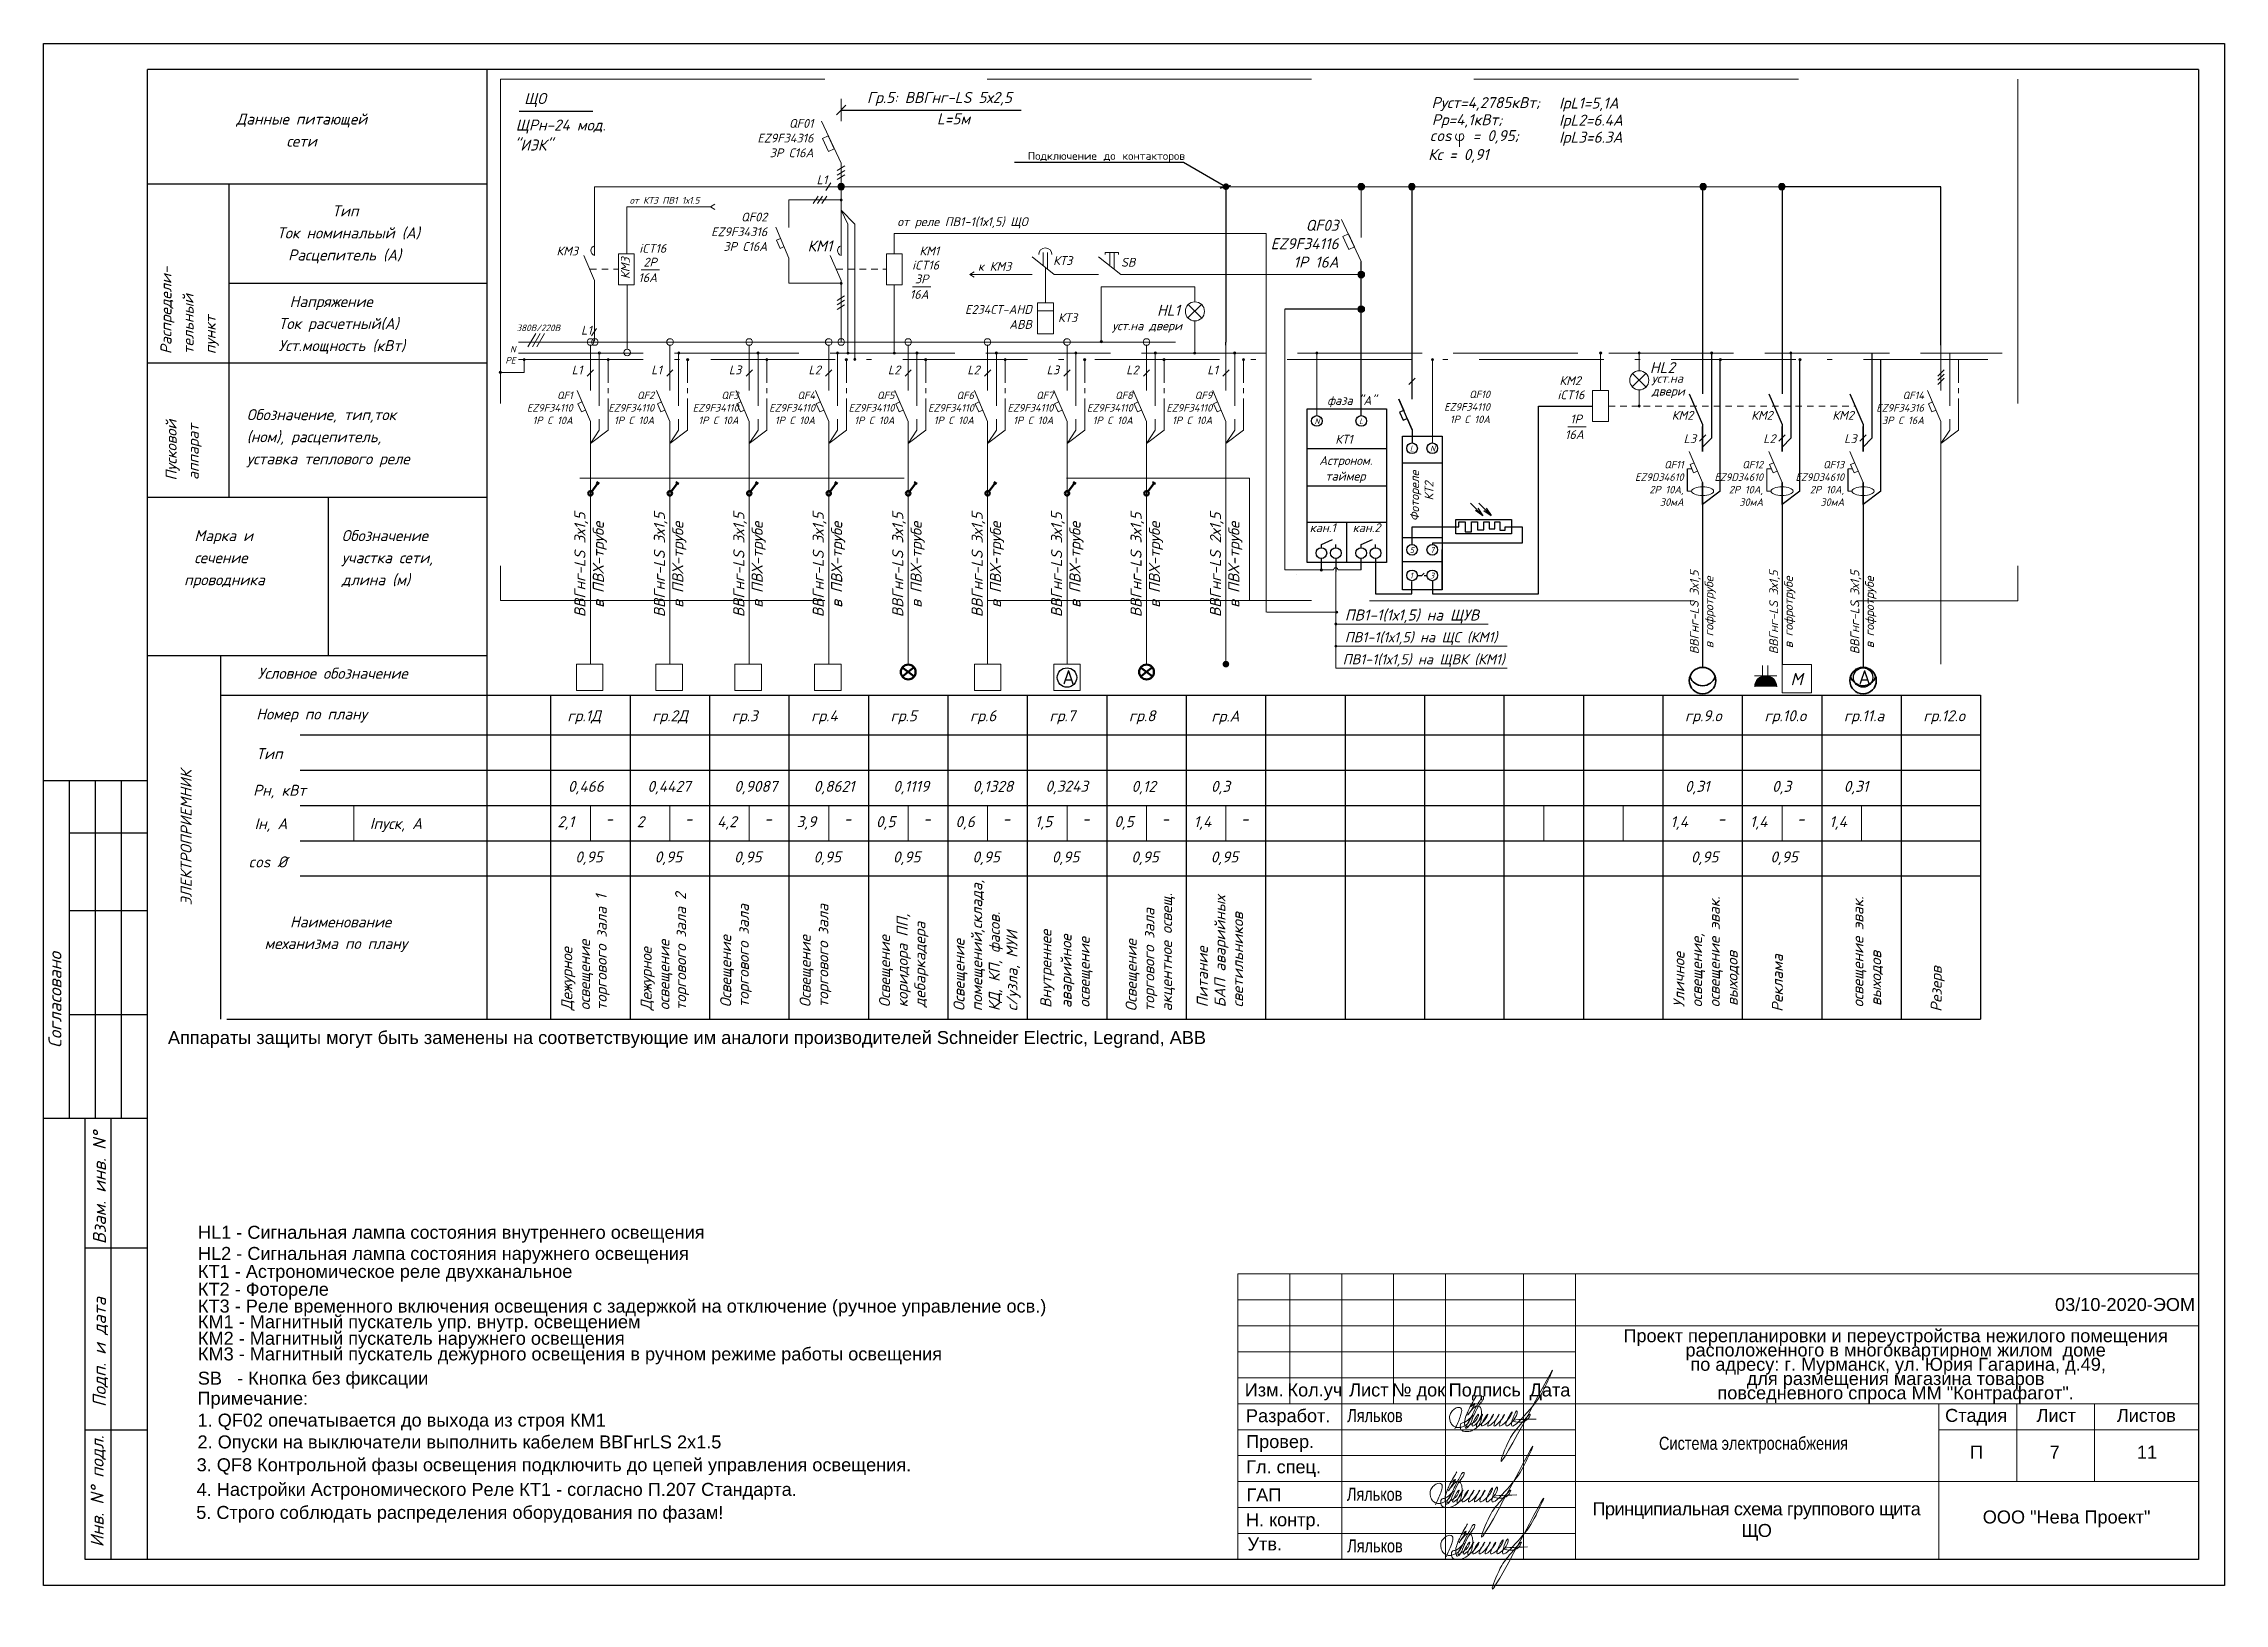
# Model space of a CAD drawing. Header units: metres. Extents: x -472 to 201, y -446 to -235.
# Drawn here: x -136.06 to -94.06, y -375.66 to -345.61 of the extents above; entities that cross this region are included whole.
import ezdxf
from ezdxf import colors
from ezdxf.entities.mleader import LeaderData, LeaderLine
from ezdxf.enums import TextEntityAlignment as Align
from ezdxf.math import Vec2, Vec3

# ---------------------------------------------------------------- set-up
doc = ezdxf.new("R2010")
doc.units = ezdxf.units.M
doc.header["$MEASUREMENT"] = 0
for name, pattern in [('ACAD_ISO02W100', [15, 12, -3]), ('ACAD_ISO04W100', [30, 24, -3, 0, -3]), ('ACAD_ISO10W100', [18, 12, -3, 0, -3]), ('GOST2.303 4', [7, 5, -2, 0]), ('HIDDEN2', [0.1875, 0.125, -0.0625]), ('K5LT_THIN', [0])]:
    doc.linetypes.add(name, pattern=pattern)
for name, color, linetype in [('04-ЭО_схема', 250, 'Continuous'), ('Elproject', 7, 'Continuous'), ('Системный слой', 7, 'Continuous'), ('Электрика', 7, 'Continuous'), ('ЭО_схема', 250, 'Continuous')]:
    doc.layers.add(name, color=color, linetype=linetype)
for name, color, linetype, lineweight in [('_ЛинииСИЛ', 82, 'Continuous', 30), ('Level 63', 7, 'Continuous', 0), ('to-text', 7, 'Continuous', 5), ('КОПИЯ 0', 7, 'Continuous', 15), ('Текст', 7, 'Continuous', 13), ('тонкий', 7, 'Continuous', 9), ('Электрика провода', 5, 'Continuous', 50), ('Электрика светильники', 1, 'Continuous', 50), ('ЭО', 10, 'Continuous', 35)]:
    doc.layers.add(name, color=color, linetype=linetype, lineweight=lineweight)
doc.styles.add('Elproject', font='arial.ttf')
doc.styles.add('GOST 2.304', font='CS_Gost2304.shx')
doc.styles.get("Standard").update_dxf_attribs({"font": 'txt.shx'})
doc.styles.add('Style-Arial', font='arial.ttf')
doc.styles.add('ГОСТ 400', font='isocpeur.ttf', dxfattribs={"width": 0.8, "oblique": 15, "height": 400})
doc.styles.add('СТАНДАРТ', font='isocpeui.ttf', dxfattribs={"height": 0.25})

msp = doc.modelspace()

# ---------------------------------------------------------------- texts
at = {"color": 7, "linetype": 'Continuous', "lineweight": 13, "style": 'Style-Arial'}
msp.add_text('03/10-2020-ЭОМ', height=0.25, dxfattribs=at).set_placement((-95.977, -369.774), align=Align.TOP_CENTER)
at = {"color": 7, "lineweight": 13, "style": 'Style-Arial', "width": 0.8}
for p in [(-110.958, -371.914), (-110.965, -373.43), (-110.958, -374.424)]:
    msp.add_text('Ляльков', height=0.25, dxfattribs=at).set_placement(p, align=Align.TOP_LEFT)
at = {"color": 7, "linetype": 'Continuous', "lineweight": 13, "style": 'Style-Arial'}
msp.add_text('ООО "Нева Проект"', height=0.25, dxfattribs=at).set_placement((-98.718, -373.867), align=Align.TOP_LEFT)
at = {"color": 1, "linetype": 'ByBlock', "transparency": 33554687, "char_height": 0.2713, "attachment_point": 1}
for insert in [(-116.442, -357.679), (-101.11, -357.679)]:
    msp.add_mtext_dynamic_manual_height_columns('{\\fGOST Common|b0|i0|c204|p34;А}', width=3.89616, gutter_width=1, heights=[0], dxfattribs=dict(at, insert=insert))
at = {"color": 7, "linetype": 'Continuous', "lineweight": 13, "insert": (-100.396, -370.375), "char_height": 0.25, "attachment_point": 2, "line_spacing_factor": 0.66, "style": 'Style-Arial'}
msp.add_mtext('Проект перепланировки и переустройства нежилого помещения \\Pрасположенного в многоквартирном жилом  доме \\P по адресу: г. Мурманск, ул. Юрия Гагарина, д.49,\\Pдля размещения магазина товаров \\Pповседневного спроса ММ "Контрафагот".', dxfattribs=at)
at = {"color": 7, "linetype": 'Continuous', "lineweight": 0, "char_height": 0.25, "attachment_point": 5}
for s, insert, line_spacing_factor, style in [('{\\W0.8;Система электроснабжения}', (-103.133, -372.61), 0.9, 'Style-Arial'), ('\\fArial|b0|i0|c204204|p39;П', (-98.839, -372.743), 0.72, 'GOST 2.304'), ('{\\fArial|b0|i0|c204|p39;7}', (-97.333, -372.743), 0.72, 'GOST 2.304'), ('{\\fArial|b0|i0|c204|p39;11}', (-95.554, -372.743), 0.72, 'GOST 2.304')]:
    msp.add_mtext(s, dxfattribs=dict(at, insert=insert, line_spacing_factor=line_spacing_factor, style=style))
at = {"layer": 'Elproject', "style": 'Elproject'}
for s, p in [('Аппараты защиты могут быть заменены на соответствующие им аналоги производителей Schneider Electric, Legrand, ABB ', (-133.67, -364.881)), ('HL1 - Сигнальная лампа состояния внутреннего освещения', (-133.092, -368.633)), ('HL2 - Сигнальная лампа состояния наружнего освещения', (-133.092, -369.04)), ('КТ1 - Астрономическое реле двухканальное', (-133.092, -369.386)), ('КТ2 - Фотореле', (-133.092, -369.73)), ('КT3 - Реле временного включения освещения с задержкой на отключение (ручное управление осв.)', (-133.092, -370.054)), ('КM1 - Магнитный пускатель упр. внутр. освещением', (-133.092, -370.355)), ('КМ2 - Магнитный пускатель наружнего освещения', (-133.092, -370.675)), ('КМ3 - Магнитный пускатель дежурного освещения в ручном режиме работы освещения', (-133.092, -370.976)), ('SB   - Кнопка без фиксации', (-133.095, -371.443)), ('Примечание:', (-133.1, -371.831)), ('1. QF02 опечатывается до выхода из строя КМ1', (-133.1, -372.251)), ('2. Опуски на выключатели выполнить кабелем ВВГнгLS 2x1.5', (-133.1, -372.671)), ('3. QF8 Контрольной фазы освещения подключить до цепей управления освещения.', (-133.117, -373.111)), ('4. Настройки Астрономического Реле КТ1 - согласно П.207 Стандарта.', (-133.117, -373.585)), ('5. Строго соблюдать распределения оборудования по фазам! ', (-133.125, -374.029))]:
    msp.add_text(s, height=0.25, dxfattribs=at).set_placement(p)
at = {"layer": 'Level 63', "color": 7, "linetype": 'Continuous', "lineweight": 0, "style": 'Style-Arial'}
for s, p in [('Изм.', (-112.557, -371.545)), ('Кол.уч', (-111.58, -371.545)), ('Лист', (-110.542, -371.545)), ('№ док', (-109.583, -371.545)), ('Подпись', (-108.309, -371.545)), ('Дата', (-107.053, -371.545)), ('Разработ.', (-112.095, -372.041)), ('Стадия', (-98.846, -372.035)), ('Лист', (-97.302, -372.035)), ('Листов', (-95.568, -372.035)), ('Провер.', (-112.25, -372.539)), ('Гл. спец.', (-112.184, -373.026)), ('ГАП', (-112.563, -373.567)), ('Н. контр.', (-112.189, -374.045)), ('Утв.', (-112.545, -374.512))]:
    msp.add_text(s, height=0.25, dxfattribs=at).set_placement(p, align=Align.MIDDLE_CENTER)
at = {"layer": 'Level 63', "color": 7, "linetype": 'Continuous', "lineweight": 0, "insert": (-106.577, -374.449), "char_height": 0.25, "width": 7, "attachment_point": 7, "style": 'Style-Arial'}
msp.add_mtext('\\pxqc;{\\T0.95;Принципиальная схема группового щита \\PЩО}', dxfattribs=at)
at = {"layer": 'to-text', "style": 'СТАНДАРТ'}
for s, height, p in [('ЩО', 0.2125, (-126.809, -346.774)), ('Гр.5: ВВГнг-LS 5х2,5', 0.2125, (-120.208, -346.754)), ('Руст=4,2785кВт; ', 0.2125, (-109.334, -346.853)), ('IрL1=5,1А', 0.2125, (-106.877, -346.861)), ('Данные питающей', 0.2125, (-132.353, -347.169)), ('ЩРн-24 мод.', 0.2125, (-126.972, -347.285)), ('L=5м', 0.2125, (-118.86, -347.165)), ('cos   = 0,95; ', 0.2125, (-109.372, -347.489)), ('Рр=4,1кВт; ', 0.2125, (-109.329, -347.182)), ('IрL2=6.4А', 0.2125, (-106.877, -347.19)), ('IрL3=6.3А', 0.2125, (-106.877, -347.519)), ('сети', 0.2125, (-131.388, -347.594)), ('"ИЭК"', 0.2125, (-127.005, -347.67)), ('Кс = 0,91', 0.2125, (-109.398, -347.853)), ('от КТ3 ПВ1 1х1.5', 0.13145, (-124.778, -348.695)), ('Тип', 0.2125, (-130.506, -348.938)), ('от реле ПВ1-1(1х1,5) ЩО ', 0.17, (-119.623, -349.125)), ('Ток номинальый (А)', 0.2125, (-131.569, -349.363)), ('КМ1', 0.2125, (-121.352, -349.615)), ('Расцепитель (А)', 0.2125, (-131.356, -349.788)), ('КМ3', 0.17, (-126.188, -349.69)), ('iCT16', 0.17, (-124.592, -349.639)), ('2Р', 0.17, (-124.512, -349.905)), ('iCT16', 0.17, (-119.337, -349.963)), ('КМ1', 0.17, (-119.198, -349.69)), ('к КМ3', 0.17, (-118.07, -349.987)), ('16А', 0.17, (-124.611, -350.203)), ('3Р', 0.17, (-119.283, -350.228)), ('Напряжение', 0.2125, (-131.327, -350.684)), ('16А', 0.17, (-119.382, -350.527)), ('HL1', 0.2125, (-114.62, -350.853)), ('Ток расчетный(А)', 0.2125, (-131.539, -351.109)), ('уст.на двери', 0.17, (-115.486, -351.131)), ('Уст.мощность (кВт)', 0.2125, (-131.539, -351.534)), ('HL2', 0.2125, (-105.128, -351.958)), ('фаза "А"', 0.17, (-111.343, -352.569)), ('iCT16', 0.17, (-106.909, -352.461)), ('КМ2', 0.17, (-106.872, -352.188)), ('двери', 0.17, (-105.093, -352.39)), ('уст.на', 0.17, (-105.093, -352.144)), ('Обозначение, тип,ток', 0.2125, (-132.152, -352.864)), ('1Р', 0.17, (-106.664, -352.927)), ('(ном), расцепитель,', 0.2125, (-132.152, -353.289)), ('N', 0.111, (-111.587, -352.94)), ('L', 0.111, (-110.729, -352.94)), ('16А', 0.17, (-106.764, -353.226)), ('уставка теплового реле', 0.2125, (-132.152, -353.714)), ('Астроном.', 0.17, (-111.497, -353.726)), ('L', 0.111, (-109.752, -353.466)), ('N', 0.111, (-109.362, -353.466)), ('таймер', 0.17, (-111.378, -354.027)), ('кан.1   кан.2', 0.17, (-111.681, -355.02)), ('Марка и', 0.2125, (-133.162, -355.194)), ('Обозначение', 0.2125, (-130.324, -355.194)), ('5', 0.111, (-109.752, -355.421)), ('7', 0.111, (-109.362, -355.421)), ('сечение', 0.2125, (-133.162, -355.619)), ('участка сети,', 0.2125, (-130.324, -355.619)), ('проводника', 0.2125, (-133.359, -356.044)), ('длина (м)', 0.2125, (-130.324, -356.044)), ('1', 0.111, (-109.752, -355.913)), ('3', 0.111, (-109.362, -355.913)), ('Условное обозначение', 0.2125, (-131.939, -357.846)), ('Условное обозначение', 0.2125, (-131.939, -357.846)), ('Номер по плану', 0.2125, (-131.969, -358.63)), ('гр.1Д', 0.2125, (-125.977, -358.664)), ('гр.2Д', 0.2125, (-124.342, -358.664)), ('гр.3', 0.2125, (-122.812, -358.664)), ('гр.4', 0.2125, (-121.282, -358.664)), ('гр.5', 0.2125, (-119.752, -358.664)), ('гр.6', 0.2125, (-118.222, -358.664)), ('гр.7', 0.2125, (-116.692, -358.664)), ('гр.8', 0.2125, (-115.162, -358.664)), ('гр.А', 0.2125, (-113.574, -358.67)), ('гр.9.о', 0.2125, (-104.452, -358.664)), ('гр.10.о', 0.2125, (-102.922, -358.664)), ('гр.11.а', 0.2125, (-101.392, -358.664)), ('гр.12.о', 0.2125, (-99.862, -358.664)), ('Тип', 0.2125, (-131.969, -359.395)), ('Рн, кВт', 0.2125, (-132.03, -360.1)), ('0,466', 0.2125, (-125.965, -360.024)), ('0,4427', 0.2125, (-124.435, -360.024)), ('0,9087', 0.2125, (-122.762, -360.024)), ('0,8621', 0.2125, (-121.232, -360.024)), ('0,1119', 0.2125, (-119.702, -360.024)), ('0,1328', 0.2125, (-118.172, -360.024)), ('0,3243', 0.2125, (-116.77, -360.021)), ('0,12', 0.2125, (-115.112, -360.024)), ('0,3', 0.2125, (-113.582, -360.024)), ('0,31', 0.2125, (-104.455, -360.024)), ('0,3', 0.2125, (-102.775, -360.024)), ('0,31', 0.2125, (-101.395, -360.024)), ('2,1', 0.2125, (-126.17, -360.704)), ('-', 0.212, (-125.242, -360.65)), ('2', 0.212, (-124.64, -360.704)), ('-', 0.212, (-123.712, -360.65)), ('4,2', 0.2125, (-123.093, -360.704)), ('-', 0.212, (-122.182, -360.65)), ('3,9', 0.2125, (-121.563, -360.704)), ('-', 0.212, (-120.652, -360.65)), ('0,5', 0.2125, (-120.033, -360.704)), ('-', 0.212, (-119.122, -360.65)), ('0,6', 0.2125, (-118.503, -360.704)), ('-', 0.212, (-117.592, -360.65)), ('1,5', 0.2125, (-116.973, -360.704)), ('-', 0.212, (-116.062, -360.65)), ('0,5', 0.2125, (-115.443, -360.704)), ('-', 0.212, (-114.532, -360.65)), ('1,4', 0.2125, (-113.913, -360.704)), ('-', 0.212, (-113.002, -360.65)), ('1,4', 0.2125, (-104.733, -360.704)), ('-', 0.212, (-103.822, -360.65)), ('1,4', 0.2125, (-103.203, -360.704)), ('-', 0.212, (-102.292, -360.65)), ('1,4', 0.2125, (-101.673, -360.704)), ('0,95', 0.2125, (-125.826, -361.384)), ('0,95', 0.2125, (-124.296, -361.384)), ('0,95', 0.2125, (-122.766, -361.384)), ('0,95', 0.2125, (-121.236, -361.384)), ('0,95', 0.2125, (-119.706, -361.384)), ('0,95', 0.2125, (-118.176, -361.384)), ('0,95', 0.2125, (-116.646, -361.384)), ('0,95', 0.2125, (-115.116, -361.384)), ('0,95', 0.2125, (-113.586, -361.384)), ('0,95', 0.2125, (-104.338, -361.384)), ('0,95', 0.2125, (-102.808, -361.384)), ('cos %%C', 0.2125, (-132.121, -361.479)), ('Наименование ', 0.2125, (-131.319, -362.635)), ('механизма по плану', 0.2125, (-131.81, -363.05))]:
    msp.add_text(s, height=height, dxfattribs=at).set_placement(p)
for s, height, p in [('КМ3', 0.17, (-124.776, -350.145)), ('Распредели-', 0.2125, (-133.601, -351.592)), ('тельный', 0.2125, (-133.176, -351.592)), ('пункт', 0.2125, (-132.751, -351.592)), ('Пусковой', 0.2125, (-133.502, -354.028)), ('аппарат', 0.2125, (-133.077, -354.015)), ('Фотореле', 0.17, (-109.575, -354.81)), ('ЭЛЕКТРОПРИЕМНИК', 0.2125, (-133.214, -362.21)), ('ЭЛЕКТРОПРИЕМНИК', 0.2125, (-133.214, -362.21)), ('торгового зала 1', 0.2125, (-125.22, -364.232)), ('торгового зала 2', 0.2125, (-123.69, -364.232)), ('помещений,склада,', 0.2125, (-117.988, -364.248)), ('акцентное освещ.', 0.2125, (-114.333, -364.253)), ('БАП аварийных', 0.2125, (-113.302, -364.175)), ('торгового зала', 0.2125, (-122.482, -364.175)), ('торгового зала', 0.2125, (-120.952, -364.175)), ('коридора ПП,', 0.2125, (-119.422, -364.175)), ('КД, КП, фасов.', 0.2125, (-117.648, -364.248)), ('торгового зала', 0.2125, (-114.673, -364.253)), ('светильников', 0.2125, (-112.962, -364.175)), ('освещение эвак.', 0.2125, (-103.782, -364.175)), ('освещение эвак.', 0.2125, (-101.017, -364.175)), ('освещение', 0.2125, (-125.542, -364.232)), ('освещение', 0.2125, (-124.012, -364.232)), ('Освещение ', 0.2125, (-122.822, -364.175)), ('Освещение ', 0.2125, (-121.292, -364.175)), ('Освещение ', 0.2125, (-119.762, -364.175)), ('дебаркадера', 0.2125, (-119.082, -364.175)), ('Освещение ', 0.2125, (-118.328, -364.248)), ('с/узла, МУИ', 0.2125, (-117.308, -364.248)), ('Внутреннее', 0.2125, (-116.655, -364.186)), ('аварийное', 0.2125, (-116.267, -364.19)), ('освещение', 0.2125, (-115.919, -364.18)), ('Освещение ', 0.2125, (-115.013, -364.253)), ('освещение,', 0.2125, (-104.122, -364.175)), ('Дежурное', 0.2125, (-125.882, -364.232)), ('Дежурное', 0.2125, (-124.352, -364.232)), ('Питание', 0.2125, (-113.642, -364.175)), ('Уличное', 0.2125, (-104.462, -364.175)), ('выходов', 0.2125, (-103.439, -364.147)), ('Реклама', 0.2125, (-102.567, -364.262)), ('выходов', 0.2125, (-100.674, -364.147)), ('Резерв', 0.2125, (-99.507, -364.262))]:
    msp.add_text(s, height=height, rotation=90, dxfattribs=at).set_placement(p)
for s, insert, char_height, attachment_point in [('QF01\\PEZ9F34316\\P3Р С16А', (-121.238, -347.062), 0.17, 3), ('L1', (-120.97, -348.319), 0.17, 9), ('QF02\\PEZ9F34316\\P3Р С16А', (-122.129, -348.866), 0.17, 3), ('QF03\\PEZ9F34116\\P1Р 16А', (-111.125, -349.004), 0.2125, 3), ('^IКТ3', (-116.252, -349.875), 0.17, 9), ('SB', (-115.036, -349.907), 0.17, 9), ('Е234СТ-АНD', (-117.031, -350.816), 0.17, 9), ('       380В/220В', (-126.116, -351.149), 0.1275, 9), ('L1', (-125.506, -351.216), 0.17, 9), ('АВВ', (-117.031, -351.105), 0.17, 9), ('КТ3', (-116.158, -350.975), 0.17, 9), ('N', (-126.973, -351.56), 0.128, 9), ('РЕ', (-126.973, -351.773), 0.1275, 9), ('L1', (-125.686, -351.981), 0.17, 9), ('L1', (-124.156, -351.981), 0.17, 9), ('L3', (-122.626, -351.981), 0.17, 9), ('L2', (-121.096, -351.981), 0.17, 9), ('L2', (-119.566, -351.981), 0.17, 9), ('L2', (-118.036, -351.981), 0.17, 9), ('L3', (-116.506, -351.981), 0.17, 9), ('L2', (-114.976, -351.981), 0.17, 9), ('L1', (-113.446, -351.981), 0.17, 9), ('QF1\\PEZ9F34110\\P1Р С 10А', (-125.874, -352.313), 0.1445, 3), ('QF2\\PEZ9F34110\\P1Р С 10А', (-124.306, -352.313), 0.1445, 3), ('QF3\\PEZ9F34110\\P1Р С 10А', (-122.68, -352.313), 0.1445, 3), ('QF4\\PEZ9F34110\\P1Р С 10А', (-121.208, -352.313), 0.1445, 3), ('QF5\\PEZ9F34110\\P1Р С 10А', (-119.678, -352.313), 0.1445, 3), ('QF6\\PEZ9F34110\\P1Р С 10А', (-118.148, -352.313), 0.1445, 3), ('QF7\\PEZ9F34110\\P1Р С 10А', (-116.618, -352.313), 0.1445, 3), ('QF8\\PEZ9F34110\\P1Р С 10А', (-115.088, -352.313), 0.1445, 3), ('QF9\\PEZ9F34110\\P1Р С 10А', (-113.558, -352.313), 0.1445, 3), ('QF10\\PEZ9F34110\\P1Р С 10А', (-108.208, -352.295), 0.1445, 3), ('QF14\\PEZ9F34316\\P3Р С 16А', (-99.85, -352.313), 0.1445, 3), ('КМ2', (-104.294, -352.856), 0.17, 9), ('КМ2', (-102.764, -352.856), 0.17, 9), ('КМ2', (-101.202, -352.856), 0.17, 9), ('КТ1', (-110.852, -353.316), 0.17, 9), ('L3', (-104.237, -353.305), 0.17, 9), ('L2', (-102.707, -353.305), 0.17, 9), ('L3', (-101.146, -353.305), 0.17, 9), ('QF11\\PEZ9D34610 \\P2Р 10А,\\P30мА', (-104.479, -353.648), 0.1445, 3), ('QF12\\PEZ9D34610 \\P2Р 10А,\\P30мА', (-102.949, -353.648), 0.1445, 3), ('QF13\\PEZ9D34610 \\P2Р 10А,\\P30мА', (-101.388, -353.648), 0.1445, 3), ('ПВ1-1(1х1,5) на ЩУВ', (-109.711, -356.646), 0.2125, 5), ('ПВ1-1(1х1,5) на ЩС (КМ1)', (-109.536, -357.071), 0.1955, 5), ('ПВ1-1(1х1,5) на ЩВК (КМ1)', (-109.485, -357.496), 0.1955, 5)]:
    msp.add_mtext(s, dxfattribs=dict(at, insert=insert, char_height=char_height, attachment_point=attachment_point))
at = {"layer": 'to-text', "rotation": 90, "style": 'СТАНДАРТ'}
for s, insert, char_height, attachment_point in [('КТ2', (-109.296, -354.044), 0.17, 9), ('ВВГнг-LS 3х1,5\\Pв ПВХ-трубе', (-125.529, -355.649), 0.2125, 5), ('ВВГнг-LS 3х1,5\\Pв ПВХ-трубе', (-123.999, -355.649), 0.2125, 5), ('ВВГнг-LS 3х1,5\\Pв ПВХ-трубе', (-122.469, -355.649), 0.2125, 5), ('ВВГнг-LS 3х1,5\\Pв ПВХ-трубе', (-120.939, -355.649), 0.2125, 5), ('ВВГнг-LS 3х1,5\\Pв ПВХ-трубе', (-119.409, -355.649), 0.2125, 5), ('ВВГнг-LS 3х1,5\\Pв ПВХ-трубе', (-117.879, -355.649), 0.2125, 5), ('ВВГнг-LS 3х1,5\\Pв ПВХ-трубе', (-116.349, -355.649), 0.2125, 5), ('ВВГнг-LS 3х1,5\\Pв ПВХ-трубе', (-114.819, -355.649), 0.2125, 5), ('ВВГнг-LS 2х1,5\\Pв ПВХ-трубе', (-113.289, -355.649), 0.2125, 5), ('ВВГнг-LS 3х1,5\\Pв гофротрубе', (-104.109, -356.565), 0.17, 5), ('ВВГнг-LS 3х1,5\\Pв гофротрубе', (-102.579, -356.565), 0.17, 5), ('ВВГнг-LS 3х1,5\\Pв гофротрубе', (-101.017, -356.565), 0.17, 5)]:
    msp.add_mtext(s, dxfattribs=dict(at, insert=insert, char_height=char_height, attachment_point=attachment_point))
at = {"layer": 'to-text', "char_height": 0.2125, "width": 2.04, "attachment_point": 5, "line_spacing_factor": 0.84, "style": 'СТАНДАРТ'}
for s, insert in [('Iн, А', (-131.686, -360.662)), ('Iпуск, А', (-129.278, -360.662))]:
    msp.add_mtext(s, dxfattribs=dict(at, insert=insert))
at = {"layer": 'Текст', "lineweight": 13, "style": 'ГОСТ 400', "oblique": 15}
msp.add_text('М', height=0.238, rotation=0.001, dxfattribs=at).set_placement((-102.422, -357.97))

# ---------------------------------------------------------------- blocks, each defined once
blk = doc.blocks.new('рамка')
for p, q in [((15611.99, 1660.01), (16031.99, 1660.01)), ((15611.99, 1363.01), (15611.99, 1660.01)), ((16031.99, 1660.01), (16031.99, 1363.01)), ((16026.99, 1655.01), (15631.99, 1655.01)), ((15631.99, 1368.01), (15631.99, 1655.01)), ((16026.99, 1655.01), (16026.99, 1368.01)), ((16026.99, 1368.01), (15631.99, 1368.01)), ((16031.99, 1363.01), (15611.99, 1363.01))]:
    blk.add_line(p, q)
at = {"extrusion": (0, 1, 0)}
for points, elevation in [([(-15631.99, 0), (-15611.99, 0)], 1518.01), ([(-15616.99, 0), (-15631.99, 0)], 1508.01), ([(-15616.99, 0), (-15631.99, 0)], 1493.01), ([(-15616.99, 0), (-15631.99, 0)], 1473.01), ([(-15611.99, 0), (-15631.99, 0)], 1453.01), ([(-15619.99, 0), (-15631.99, 0)], 1428.01), ([(-15619.99, 0), (-15631.99, 0)], 1393.01), ([(-15631.99, 0), (-15619.99, 0)], 1368.01)]:
    blk.add_lwpolyline(points, dxfattribs=dict(at, elevation=elevation))
at = {"extrusion": (1, 0, 0)}
for points, elevation in [([(1453.01, 0), (1518.01, 0)], 15616.99), ([(1453.01, 0), (1518.01, 0)], 15621.99), ([(1453.01, 0), (1518.01, 0)], 15626.99), ([(1368.01, 0), (1453.01, 0)], 15619.99), ([(1368.01, 0), (1453.01, 0)], 15624.99)]:
    blk.add_lwpolyline(points, dxfattribs=dict(at, elevation=elevation))
at = {"layer": 'to-text', "style": 'СТАНДАРТ', "oblique": 0.2618}
for s, p in [('Согласовано', (15615.44, 1466.54)), ('Взам. инв. N%%D ', (15623.99, 1428.75)), ('Подп. и дата', (15623.99, 1397.37)), ('Инв. N%%D подл.', (15623.56, 1370.36))]:
    blk.add_text(s, height=2.5, rotation=90, dxfattribs=at).set_placement(p)
blk = doc.blocks.new('S201')
at = {"color": 0}
for p, q in [((0, -11), (0, -0.75)), ((0, -4), (0, -11)), ((-0.71, -7.71), (0.71, -6.29)), ((-3, -11), (0, -18)), ((-1.9, -13.58), (-2.81, -13.98)), ((-2.81, -13.98), (-2.02, -15.81)), ((-2.02, -15.81), (-1.11, -15.42)), ((0, -23), (0, -18)), ((4, -20), (0, -23)), ((2, -20), (0, -23))]:
    blk.add_line(p, q, dxfattribs=at)
at = {"color": 0, "linetype": 'ACAD_ISO02W100'}
blk.add_line((2, -2.5), (2, -20), dxfattribs=at)
at = {"color": 0, "linetype": 'ACAD_ISO04W100', "ltscale": 0.3}
blk.add_line((4, -20), (4, -4), dxfattribs=at)
blk = doc.blocks.new('Светильник ДРЛ')
at = {"layer": 'ЭО'}
blk.add_circle((0, 300), 300, dxfattribs=at)
blk.add_arc((0, 483), 300, 197.7524, 342.2476, dxfattribs=at)
blk = doc.blocks.new('A$C7DAC6763')
blk.add_line((0.88, 2.32), (0.88, 0))
for centre, radius, start, end in [((0.93, 2.3), 0.93, 139.3706, 43.0919), ((1.37, 2.45), 0.511, 64.7496, 193.4068)]:
    blk.add_arc(centre, radius, start, end)
blk = doc.blocks.new('светильник потолочный накаливания')
at = {"layer": 'Электрика светильники'}
for q in [(-150, 188), (-143, -193), (143, 193), (150, -188)]:
    blk.add_line((0, 0), q, dxfattribs=at)
for start, end in [(90, 270), (270, 90)]:
    blk.add_arc((0, 0), 240, start, end, dxfattribs=at)
blk = doc.blocks.new('выключатель 1 кл')
at = {"layer": 'Электрика провода'}
for p, q in [((37908.07, 5515.66), (37909.26, 5517.74)), ((37908.96, 5517.94), (37909.56, 5517.53))]:
    blk.add_line(p, q, dxfattribs=at)
blk.add_circle((37907.82, 5515.23), 0.5, dxfattribs=at)
blk = doc.blocks.new('_ArchTick')
at = {"color": 0, "linetype": 'ByBlock', "lineweight": 30, "const_width": 0.15}
blk.add_lwpolyline([(-0.5, -0.5), (0.5, 0.5)], dxfattribs=at)

# ---------------------------------------------------------------- hatches: boundary and pattern name
at = {"layer": '04-ЭО_схема', "lineweight": 18}
h = msp.add_hatch(color=7, dxfattribs=at)
edge = h.paths.add_edge_path()
edge.add_arc((-120.705, -348.366), 0.0638, 0, 360)
h = msp.add_hatch(color=7, dxfattribs=at)
edge = h.paths.add_edge_path()
edge.add_arc((-113.294, -348.366), 0.0638, 0, 360)
h = msp.add_hatch(color=7, dxfattribs=at)
edge = h.paths.add_edge_path()
edge.add_arc((-110.687, -348.366), 0.0638, 0, 360)
h = msp.add_hatch(color=7, dxfattribs=at)
edge = h.paths.add_edge_path()
edge.add_arc((-109.712, -348.366), 0.0638, 0, 360)
h = msp.add_hatch(color=7, dxfattribs=at)
edge = h.paths.add_edge_path()
edge.add_arc((-104.104, -348.366), 0.0638, 0, 360)
h = msp.add_hatch(color=7, dxfattribs=at)
edge = h.paths.add_edge_path()
edge.add_arc((-102.586, -348.366), 0.0638, 0, 360)
h = msp.add_hatch(color=7, dxfattribs=at)
edge = h.paths.add_edge_path()
edge.add_arc((-110.687, -350.06), 0.0638, 0, 360)
h = msp.add_hatch(color=7, dxfattribs=at)
edge = h.paths.add_edge_path()
edge.add_arc((-110.687, -350.726), 0.0638, 0, 360)
h = msp.add_hatch(color=1, dxfattribs=at)
edge = h.paths.add_edge_path()
edge.add_arc((-113.294, -357.563), 0.0638, 0, 360)
at = {"layer": 'КОПИЯ 0'}
h = msp.add_hatch(color=256, dxfattribs=at)
edge = h.paths.add_edge_path()
edge.add_arc((-120.705, -348.366), 0.0213, 0, 360)
h = msp.add_hatch(color=256, dxfattribs=at)
edge = h.paths.add_edge_path()
edge.add_arc((-120.705, -348.621), 0.0213, 0, 360)
h = msp.add_hatch(color=256, dxfattribs=at)
edge = h.paths.add_edge_path()
edge.add_arc((-109.707, -348.362), 0.0213, 0, 360)
h = msp.add_hatch(color=256, dxfattribs=at)
edge = h.paths.add_edge_path()
edge.add_arc((-104.099, -348.362), 0.0213, 0, 360)
h = msp.add_hatch(color=256, dxfattribs=at)
edge = h.paths.add_edge_path()
edge.add_arc((-102.581, -348.362), 0.0213, 0, 360)
h = msp.add_hatch(color=256, dxfattribs=at)
edge = h.paths.add_edge_path()
edge.add_arc((-120.705, -350.226), 0.0213, 0, 360)
h = msp.add_hatch(color=256, dxfattribs=at)
edge = h.paths.add_edge_path()
edge.add_arc((-110.687, -350.726), 0.0213, 0, 360)
h = msp.add_hatch(color=256, dxfattribs=at)
edge = h.paths.add_edge_path()
edge.add_arc((-115.694, -351.353), 0.0213, 0, 360)
h = msp.add_hatch(color=256, dxfattribs=at)
edge = h.paths.add_edge_path()
edge.add_arc((-127.268, -351.944), 0.0213, 0, 360)
h = msp.add_hatch(color=256, dxfattribs=at)
edge = h.paths.add_edge_path()
edge.add_arc((-126.809, -351.698), 0.0213, 0, 360)
h = msp.add_hatch(color=256, dxfattribs=at)
edge = h.paths.add_edge_path()
edge.add_arc((-123.83, -351.57), 0.0213, 0, 360)
h = msp.add_hatch(color=256, dxfattribs=at)
edge = h.paths.add_edge_path()
edge.add_arc((-123.662, -351.698), 0.0213, 0, 360)
h = msp.add_hatch(color=256, dxfattribs=at)
edge = h.paths.add_edge_path()
edge.add_arc((-122.304, -351.57), 0.0213, 0, 360)
h = msp.add_hatch(color=256, dxfattribs=at)
edge = h.paths.add_edge_path()
edge.add_arc((-122.136, -351.698), 0.0213, 0, 360)
h = msp.add_hatch(color=256, dxfattribs=at)
edge = h.paths.add_edge_path()
edge.add_arc((-120.774, -351.57), 0.0213, 0, 360)
h = msp.add_hatch(color=256, dxfattribs=at)
edge = h.paths.add_edge_path()
edge.add_arc((-120.606, -351.698), 0.0213, 0, 360)
h = msp.add_hatch(color=256, dxfattribs=at)
edge = h.paths.add_edge_path()
edge.add_arc((-120.574, -351.573), 0.0213, 0, 360)
h = msp.add_hatch(color=256, dxfattribs=at)
edge = h.paths.add_edge_path()
edge.add_arc((-120.441, -351.693), 0.0213, 0, 360)
h = msp.add_hatch(color=256, dxfattribs=at)
edge = h.paths.add_edge_path()
edge.add_arc((-119.681, -351.573), 0.0213, 0, 360)
h = msp.add_hatch(color=256, dxfattribs=at)
edge = h.paths.add_edge_path()
edge.add_arc((-119.244, -351.57), 0.0213, 0, 360)
h = msp.add_hatch(color=256, dxfattribs=at)
edge = h.paths.add_edge_path()
edge.add_arc((-119.076, -351.698), 0.0213, 0, 360)
h = msp.add_hatch(color=256, dxfattribs=at)
edge = h.paths.add_edge_path()
edge.add_arc((-117.714, -351.57), 0.0213, 0, 360)
h = msp.add_hatch(color=256, dxfattribs=at)
edge = h.paths.add_edge_path()
edge.add_arc((-117.546, -351.698), 0.0213, 0, 360)
h = msp.add_hatch(color=256, dxfattribs=at)
edge = h.paths.add_edge_path()
edge.add_arc((-116.184, -351.57), 0.0213, 0, 360)
h = msp.add_hatch(color=256, dxfattribs=at)
edge = h.paths.add_edge_path()
edge.add_arc((-116.016, -351.698), 0.0213, 0, 360)
h = msp.add_hatch(color=256, dxfattribs=at)
edge = h.paths.add_edge_path()
edge.add_arc((-114.654, -351.57), 0.0213, 0, 360)
h = msp.add_hatch(color=256, dxfattribs=at)
edge = h.paths.add_edge_path()
edge.add_arc((-114.486, -351.698), 0.0213, 0, 360)
h = msp.add_hatch(color=256, dxfattribs=at)
edge = h.paths.add_edge_path()
edge.add_arc((-113.894, -351.573), 0.0213, 0, 360)
h = msp.add_hatch(color=256, dxfattribs=at)
edge = h.paths.add_edge_path()
edge.add_arc((-113.124, -351.57), 0.0213, 0, 360)
h = msp.add_hatch(color=256, dxfattribs=at)
edge = h.paths.add_edge_path()
edge.add_arc((-112.956, -351.698), 0.0213, 0, 360)
h = msp.add_hatch(color=256, dxfattribs=at)
edge = h.paths.add_edge_path()
edge.add_arc((-111.544, -351.572), 0.0213, 0, 360)
h = msp.add_hatch(color=256, dxfattribs=at)
edge = h.paths.add_edge_path()
edge.add_arc((-109.316, -351.698), 0.0213, 0, 360)
h = msp.add_hatch(color=256, dxfattribs=at)
edge = h.paths.add_edge_path()
edge.add_arc((-106.078, -351.571), 0.0213, 0, 360)
h = msp.add_hatch(color=256, dxfattribs=at)
edge = h.paths.add_edge_path()
edge.add_arc((-105.335, -351.57), 0.0213, 0, 360)
h = msp.add_hatch(color=256, dxfattribs=at)
edge = h.paths.add_edge_path()
edge.add_arc((-103.941, -351.571), 0.0213, 0, 360)
h = msp.add_hatch(color=256, dxfattribs=at)
edge = h.paths.add_edge_path()
edge.add_arc((-103.771, -351.698), 0.0213, 0, 360)
h = msp.add_hatch(color=256, dxfattribs=at)
edge = h.paths.add_edge_path()
edge.add_arc((-102.415, -351.571), 0.0213, 0, 360)
h = msp.add_hatch(color=256, dxfattribs=at)
edge = h.paths.add_edge_path()
edge.add_arc((-102.239, -351.698), 0.0213, 0, 360)
h = msp.add_hatch(color=256, dxfattribs=at)
edge = h.paths.add_edge_path()
edge.add_arc((-105.335, -352.59), 0.0213, 0, 360)
h = msp.add_hatch(color=256, dxfattribs=at)
edge = h.paths.add_edge_path()
edge.add_arc((-111.456, -355.749), 0.0213, 0, 360)
h = msp.add_hatch(color=256, dxfattribs=at)
edge = h.paths.add_edge_path()
edge.add_arc((-111.161, -356.562), 0.0213, 0, 360)
h = msp.add_hatch(color=256, dxfattribs=at)
edge = h.paths.add_edge_path()
edge.add_arc((-111.178, -356.792), 0.0213, 0, 360)
h = msp.add_hatch(color=256, dxfattribs=at)
edge = h.paths.add_edge_path()
edge.add_arc((-111.178, -357.217), 0.0213, 0, 360)
at = {"layer": 'ЭО', "lineweight": 13, "ltscale": 238.095238}
h = msp.add_hatch(color=256, dxfattribs=at)
h.dxf.hatch_style = 1
edge = h.paths.add_edge_path()
edge.add_line((-103.111, -357.999), (-102.686, -357.999))
edge.add_arc((-102.898, -357.999), 0.212, 360, 540)

# ---------------------------------------------------------------- linework, layer by layer
at = {"color": 0, "linetype": 'ACAD_ISO02W100'}
for p, q in [((-103.944, -351.571), (-103.944, -353.212)), ((-102.414, -351.571), (-102.414, -353.212)), ((-100.853, -351.571), (-100.853, -353.212))]:
    msp.add_line(p, q, dxfattribs=at)
at = {"color": 0, "linetype": 'ACAD_ISO04W100', "ltscale": 0.3}
for p, q in [((-103.774, -354.232), (-103.774, -351.698)), ((-102.244, -354.232), (-102.244, -351.698)), ((-100.683, -354.232), (-100.683, -351.698))]:
    msp.add_line(p, q, dxfattribs=at)
at = {"color": 0}
for p, q in [((-102.414, -353.212), (-102.584, -353.382)), ((-104.405, -354.232), (-104.405, -353.798)), ((-101.313, -354.232), (-101.313, -353.798)), ((-104.114, -354.487), (-104.114, -354.062)), ((-103.774, -354.232), (-104.114, -354.487)), ((-102.584, -354.487), (-102.584, -354.062)), ((-102.244, -354.232), (-102.584, -354.487)), ((-101.023, -354.487), (-101.023, -354.062)), ((-100.683, -354.232), (-101.023, -354.487))]:
    msp.add_line(p, q, dxfattribs=at)
at = {"color": 1, "linetype": 'ByBlock', "transparency": 33554687}
for centre in [(-116.354, -357.821), (-101.022, -357.821)]:
    msp.add_circle(centre, 0.187, dxfattribs=at)
at = {"color": 5, "linetype": 'Continuous', "lineweight": 0}
for points in [[(-108.884, -372.297), (-108.782, -372.062), (-108.757, -371.968), (-108.757, -371.915), (-108.788, -371.884), (-108.837, -371.884), (-108.914, -371.928), (-108.969, -371.998), (-108.984, -372.038), (-108.984, -372.107), (-108.967, -372.171), (-108.924, -372.231), (-108.875, -372.26), (-108.808, -372.271), (-108.74, -372.253), (-108.681, -372.226), (-108.641, -372.195), (-108.57, -372.071), (-108.504, -371.935), (-108.45, -371.825), (-108.394, -371.728), (-108.356, -371.675), (-108.339, -371.671), (-108.332, -371.696), (-108.343, -371.737), (-108.376, -371.782), (-108.567, -372.15), (-108.628, -372.255), (-108.673, -372.282), (-108.686, -372.261), (-108.691, -372.239), (-108.699, -372.164), (-108.666, -372.04), (-108.571, -371.834), (-108.472, -371.663), (-108.569, -371.861), (-108.506, -371.805), (-108.635, -372.028), (-108.534, -371.898), (-108.46, -371.855), (-108.404, -371.87), (-108.377, -371.93), (-108.369, -372.027), (-108.44, -372.25), (-108.528, -372.314), (-108.592, -372.341), (-108.692, -372.345), (-108.76, -372.316), (-108.773, -372.294), (-108.78, -372.243), (-108.767, -372.192), (-108.691, -372.164), (-108.538, -372.027), (-108.654, -372.255), (-108.594, -372.22), (-108.44, -372.066), (-108.428, -372.021), (-108.553, -372.238), (-108.42, -372.137), (-108.352, -372.014), (-108.469, -372.247), (-108.307, -372.119), (-108.249, -372.014), (-108.372, -372.231), (-108.206, -372.125), (-108.139, -372.014), (-108.249, -372.234), (-108.079, -372.097), (-108.032, -372.014), (-108.133, -372.23), (-107.936, -372.038), (-107.931, -372.026), (-108.029, -372.218), (-107.785, -371.992), (-107.782, -371.982), (-107.906, -372.222), (-107.687, -371.991), (-107.687, -371.962), (-107.797, -372.21), (-107.496, -371.985), (-107.152, -371.492), (-107.017, -371.202), (-107.995, -372.895), (-107.812, -372.463), (-107.587, -372.172), (-107.434, -372.019), (-107.489, -372.116), (-107.76, -372.148), (-107.317, -372.105)], [(-109.26, -373.759), (-109.157, -373.524), (-109.132, -373.43), (-109.132, -373.377), (-109.163, -373.345), (-109.212, -373.345), (-109.29, -373.39), (-109.345, -373.46), (-109.359, -373.5), (-109.359, -373.569), (-109.342, -373.632), (-109.299, -373.693), (-109.25, -373.722), (-109.183, -373.733), (-109.115, -373.714), (-109.057, -373.688), (-109.017, -373.657), (-108.945, -373.533), (-108.879, -373.397), (-108.825, -373.287), (-108.769, -373.189), (-108.732, -373.137), (-108.714, -373.133), (-108.708, -373.158), (-108.719, -373.199), (-108.751, -373.243), (-108.942, -373.612), (-109.003, -373.717), (-109.049, -373.743), (-109.061, -373.722), (-109.067, -373.701), (-109.074, -373.626), (-109.041, -373.502), (-108.946, -373.295), (-108.848, -373.125), (-108.945, -373.323), (-108.882, -373.267), (-109.01, -373.49), (-108.91, -373.36), (-108.836, -373.317), (-108.779, -373.332), (-108.753, -373.392), (-108.745, -373.489), (-108.815, -373.712), (-108.903, -373.776), (-108.968, -373.803), (-109.067, -373.807), (-109.136, -373.777), (-109.148, -373.756), (-109.156, -373.705), (-109.142, -373.654), (-109.066, -373.626), (-108.913, -373.489), (-109.029, -373.716), (-108.969, -373.682), (-108.815, -373.528), (-108.803, -373.483), (-108.928, -373.699), (-108.795, -373.598), (-108.727, -373.476), (-108.844, -373.709), (-108.682, -373.581), (-108.624, -373.476), (-108.747, -373.693), (-108.581, -373.587), (-108.515, -373.476), (-108.624, -373.695), (-108.454, -373.559), (-108.407, -373.476), (-108.509, -373.692), (-108.311, -373.5), (-108.306, -373.488), (-108.405, -373.68), (-108.16, -373.453), (-108.158, -373.443), (-108.282, -373.684), (-108.063, -373.453), (-108.063, -373.424), (-108.172, -373.672), (-107.872, -373.447), (-107.528, -372.954), (-107.393, -372.664), (-108.37, -374.357), (-108.187, -373.925), (-107.962, -373.634), (-107.809, -373.481), (-107.865, -373.577), (-108.135, -373.61), (-107.692, -373.567)], [(-109.054, -374.76), (-108.951, -374.525), (-108.926, -374.431), (-108.926, -374.378), (-108.957, -374.347), (-109.006, -374.347), (-109.084, -374.391), (-109.139, -374.461), (-109.153, -374.502), (-109.153, -374.57), (-109.136, -374.634), (-109.093, -374.695), (-109.044, -374.723), (-108.977, -374.734), (-108.909, -374.716), (-108.851, -374.689), (-108.81, -374.658), (-108.739, -374.535), (-108.673, -374.399), (-108.619, -374.288), (-108.563, -374.191), (-108.526, -374.139), (-108.508, -374.134), (-108.502, -374.159), (-108.513, -374.2), (-108.545, -374.245), (-108.736, -374.613), (-108.797, -374.719), (-108.843, -374.745), (-108.855, -374.724), (-108.86, -374.703), (-108.868, -374.627), (-108.835, -374.504), (-108.74, -374.297), (-108.642, -374.127), (-108.739, -374.324), (-108.676, -374.268), (-108.804, -374.491), (-108.704, -374.361), (-108.63, -374.318), (-108.573, -374.333), (-108.546, -374.393), (-108.539, -374.49), (-108.609, -374.713), (-108.697, -374.777), (-108.762, -374.804), (-108.861, -374.808), (-108.93, -374.779), (-108.942, -374.757), (-108.95, -374.707), (-108.936, -374.655), (-108.86, -374.628), (-108.707, -374.491), (-108.823, -374.718), (-108.763, -374.684), (-108.609, -374.529), (-108.597, -374.484), (-108.722, -374.701), (-108.589, -374.6), (-108.521, -374.477), (-108.638, -374.71), (-108.476, -374.582), (-108.418, -374.477), (-108.541, -374.695), (-108.375, -374.589), (-108.308, -374.477), (-108.418, -374.697), (-108.248, -374.56), (-108.201, -374.477), (-108.303, -374.694), (-108.105, -374.502), (-108.1, -374.489), (-108.199, -374.682), (-107.954, -374.455), (-107.952, -374.445), (-108.076, -374.685), (-107.857, -374.455), (-107.857, -374.426), (-107.966, -374.674), (-107.666, -374.449), (-107.322, -373.956), (-107.187, -373.665), (-108.164, -375.358), (-107.981, -374.926), (-107.756, -374.636), (-107.603, -374.482), (-107.659, -374.579), (-107.929, -374.611), (-107.486, -374.569)]]:
    msp.add_spline(points, degree=3, dxfattribs=at)
at = {"layer": '04-ЭО_схема', "color": 7}
for p, q in [((-127.527, -346.11), (-127.527, -364.401)), ((-126.908, -346.914), (-125.484, -346.914)), ((-120.705, -346.889), (-117.237, -346.889)), ((-134.064, -348.314), (-127.527, -348.314)), ((-132.5, -348.314), (-132.5, -351.757)), ((-113.294, -348.366), (-113.294, -351.358)), ((-104.114, -348.366), (-104.114, -352.355)), ((-102.584, -348.366), (-102.584, -352.355)), ((-99.524, -348.366), (-102.584, -348.366)), ((-99.524, -351.422), (-99.524, -348.366)), ((-110.687, -352.776), (-110.687, -349.807)), ((-132.5, -350.227), (-127.527, -350.227)), ((-110.687, -350.726), (-112.16, -350.728)), ((-134.064, -351.757), (-127.527, -351.757)), ((-132.5, -351.757), (-132.5, -354.162)), ((-104.114, -351.692), (-104.114, -352.355)), ((-102.584, -351.692), (-102.584, -352.355)), ((-132.5, -352.126), (-132.5, -354.344)), ((-104.369, -352.355), (-104.114, -352.95)), ((-102.839, -352.355), (-102.584, -352.95)), ((-101.278, -352.355), (-101.023, -352.95)), ((-111.731, -352.645), (-110.199, -352.645)), ((-111.731, -355.608), (-111.731, -352.645)), ((-110.199, -352.645), (-110.199, -355.608)), ((-106.939, -352.592), (-106.231, -352.592)), ((-109.896, -353.172), (-109.13, -353.172)), ((-109.896, -356.135), (-109.896, -353.172)), ((-109.13, -353.172), (-109.13, -356.135)), ((-104.174, -353.269), (-104.054, -353.148)), ((-104.114, -352.95), (-104.114, -353.467)), ((-104.114, -353.467), (-104.114, -352.984)), ((-103.944, -353.212), (-104.114, -353.382)), ((-102.644, -353.269), (-102.524, -353.148)), ((-102.584, -352.95), (-102.584, -353.467)), ((-102.584, -353.467), (-102.584, -352.984)), ((-101.083, -353.269), (-100.963, -353.148)), ((-101.023, -352.95), (-101.023, -353.467)), ((-101.023, -353.467), (-101.023, -352.984)), ((-100.853, -353.212), (-101.023, -353.382)), ((-111.731, -353.411), (-110.199, -353.411)), ((-109.896, -353.683), (-109.13, -353.683)), ((-134.064, -354.344), (-127.527, -354.344)), ((-130.587, -354.344), (-130.587, -357.394)), ((-111.731, -354.127), (-110.199, -354.127)), ((-108.343, -354.704), (-108.584, -354.463)), ((-108.423, -354.461), (-108.183, -354.701)), ((-104.114, -354.062), (-104.114, -354.725)), ((-102.584, -354.062), (-102.584, -354.725)), ((-101.023, -354.062), (-101.023, -354.725)), ((-111.731, -354.829), (-110.199, -354.829)), ((-110.965, -355.608), (-110.965, -354.829)), ((-108.81, -354.916), (-108.81, -354.823)), ((-108.81, -354.823), (-108.689, -354.823)), ((-108.343, -354.704), (-108.486, -354.606)), ((-108.441, -354.561), (-108.343, -354.704)), ((-108.326, -354.604), (-108.183, -354.701)), ((-108.28, -354.559), (-108.183, -354.701)), ((-104.114, -354.725), (-104.114, -357.626)), ((-102.584, -354.725), (-102.584, -357.573)), ((-101.023, -354.725), (-101.023, -357.626)), ((-111.456, -355.257), (-111.24, -355.165)), ((-111.456, -355.321), (-111.456, -355.257)), ((-111.178, -355.321), (-111.178, -355.258)), ((-110.689, -355.257), (-110.474, -355.165)), ((-110.689, -355.321), (-110.689, -355.257)), ((-110.412, -355.321), (-110.412, -355.258)), ((-109.896, -355.127), (-109.13, -355.127)), ((-108.869, -354.916), (-108.81, -354.916)), ((-110.199, -355.608), (-111.731, -355.608)), ((-111.456, -355.749), (-111.456, -355.528)), ((-111.178, -355.528), (-111.178, -355.78)), ((-110.689, -355.749), (-110.689, -355.528)), ((-110.412, -355.528), (-110.412, -355.834)), ((-109.896, -355.584), (-109.13, -355.584)), ((-109.13, -356.135), (-109.13, -355.356)), ((-111.942, -355.834), (-111.942, -355.834)), ((-109.13, -356.135), (-109.896, -356.135)), ((-134.064, -357.394), (-127.527, -357.394)), ((-134.064, -357.394), (-127.527, -357.394)), ((-132.653, -364.401), (-132.653, -357.394)), ((-132.653, -364.401), (-132.653, -357.394)), ((-132.653, -358.159), (-127.527, -358.159)), ((-132.653, -358.159), (-127.527, -358.159)), ((-127.527, -358.159), (-127.527, -364.401)), ((-127.527, -358.159), (-107.769, -358.159)), ((-127.527, -358.159), (-127.527, -364.401)), ((-126.894, -358.159), (-101.819, -358.159)), ((-126.299, -358.159), (-126.299, -364.401)), ((-124.769, -358.159), (-124.769, -364.401)), ((-123.834, -358.159), (-98.759, -358.159)), ((-123.239, -358.159), (-123.239, -364.401)), ((-121.709, -358.159), (-121.709, -364.401)), ((-120.179, -358.159), (-120.179, -364.401)), ((-118.649, -358.159), (-118.649, -364.401)), ((-117.119, -358.159), (-117.119, -364.401)), ((-115.589, -358.159), (-115.589, -364.401)), ((-114.059, -358.159), (-114.059, -364.401)), ((-112.529, -358.159), (-112.529, -364.401)), ((-110.999, -358.159), (-110.999, -364.401)), ((-109.469, -358.159), (-109.469, -364.401)), ((-107.939, -358.159), (-107.939, -364.401)), ((-106.409, -358.159), (-106.409, -364.401)), ((-106.409, -358.159), (-106.409, -364.401)), ((-106.409, -358.159), (-106.409, -364.401)), ((-106.409, -358.159), (-106.409, -364.401)), ((-106.409, -358.159), (-106.409, -364.401)), ((-104.879, -358.159), (-104.879, -364.401)), ((-104.879, -358.159), (-104.879, -364.401)), ((-103.349, -358.159), (-103.349, -364.401)), ((-101.819, -358.159), (-101.819, -364.401)), ((-101.819, -358.159), (-101.819, -364.401)), ((-101.819, -358.159), (-101.819, -364.401)), ((-100.289, -358.159), (-100.289, -364.401)), ((-100.289, -358.159), (-100.289, -364.401)), ((-100.289, -358.159), (-100.289, -364.401)), ((-98.759, -358.159), (-98.759, -364.401)), ((-131.123, -358.924), (-101.819, -358.924)), ((-128.063, -358.924), (-98.759, -358.924)), ((-131.123, -359.604), (-101.819, -359.604)), ((-128.063, -359.604), (-98.759, -359.604)), ((-131.123, -360.284), (-101.819, -360.284)), ((-128.063, -360.284), (-98.759, -360.284)), ((-131.123, -360.964), (-101.819, -360.964)), ((-128.063, -360.964), (-98.759, -360.964)), ((-131.123, -361.644), (-101.819, -361.644)), ((-128.063, -361.644), (-98.759, -361.644)), ((-132.534, -364.401), (-101.819, -364.401)), ((-129.474, -364.401), (-98.759, -364.401))]:
    msp.add_line(p, q, dxfattribs=at)
at = {"layer": '04-ЭО_схема', "color": 7, "lineweight": 18}
for p, q in [((-120.797, -346.981), (-120.613, -346.796)), ((-120.705, -346.672), (-120.705, -347.105)), ((-120.705, -347.916), (-121.084, -347.105)), ((-121.063, -347.436), (-120.953, -347.385)), ((-120.945, -347.687), (-121.063, -347.436)), ((-120.953, -347.385), (-120.836, -347.636)), ((-120.836, -347.636), (-120.945, -347.687)), ((-120.778, -348.057), (-120.632, -347.967)), ((-120.778, -348.142), (-120.632, -348.052)), ((-120.778, -348.227), (-120.632, -348.137)), ((-120.705, -347.916), (-120.705, -349.689)), ((-125.452, -348.366), (-125.452, -349.689)), ((-121.246, -348.692), (-121.15, -348.549)), ((-121.161, -348.692), (-121.065, -348.549)), ((-121.076, -348.692), (-120.98, -348.549)), ((-121.001, -348.437), (-120.905, -348.294)), ((-120.705, -348.366), (-102.584, -348.366)), ((-110.687, -348.366), (-110.687, -349.347)), ((-121.71, -348.621), (-120.685, -348.621)), ((-121.71, -348.621), (-121.71, -349.154)), ((-120.442, -349.091), (-120.705, -348.82)), ((-120.574, -349.091), (-120.705, -348.82)), ((-110.687, -349.807), (-111.066, -348.996)), ((-121.965, -349.145), (-121.71, -349.74)), ((-121.871, -349.364), (-121.949, -349.398)), ((-121.949, -349.398), (-121.882, -349.554)), ((-120.574, -351.573), (-120.574, -349.091)), ((-120.441, -351.693), (-120.442, -349.091)), ((-119.681, -349.659), (-119.681, -349.266)), ((-119.681, -349.266), (-112.52, -349.266)), ((-119.681, -349.266), (-119.681, -349.659)), ((-112.52, -349.266), (-112.52, -356.562)), ((-111.045, -349.327), (-110.935, -349.276)), ((-110.927, -349.578), (-111.045, -349.327)), ((-110.935, -349.276), (-110.818, -349.527)), ((-125.452, -350.171), (-125.662, -349.694)), ((-121.882, -349.554), (-121.805, -349.521)), ((-121.71, -349.74), (-121.71, -350.226)), ((-120.705, -350.171), (-120.916, -349.694)), ((-116.601, -350.06), (-117.028, -349.716)), ((-116.815, -349.718), (-116.815, -349.633)), ((-116.815, -349.803), (-116.815, -349.718)), ((-116.815, -349.888), (-116.815, -349.803)), ((-116.73, -349.718), (-116.73, -349.633)), ((-116.73, -349.803), (-116.73, -349.718)), ((-116.73, -349.956), (-116.73, -349.803)), ((-115.318, -350.06), (-115.746, -349.716)), ((-115.617, -349.633), (-115.362, -349.633)), ((-115.617, -349.633), (-115.617, -349.675)), ((-115.532, -349.718), (-115.532, -349.633)), ((-115.532, -349.803), (-115.532, -349.718)), ((-115.532, -349.888), (-115.532, -349.803)), ((-115.447, -349.718), (-115.447, -349.633)), ((-115.447, -349.803), (-115.447, -349.718)), ((-115.447, -349.956), (-115.447, -349.803)), ((-115.362, -349.633), (-115.362, -349.675)), ((-110.818, -349.527), (-110.927, -349.578)), ((-120.685, -350.226), (-121.71, -350.226)), ((-120.705, -350.171), (-120.705, -351.358)), ((-118.223, -350.06), (-117.028, -350.06)), ((-117.581, -350.06), (-117.083, -350.06)), ((-115.899, -350.06), (-116.6, -350.06)), ((-116.403, -350.06), (-115.746, -350.06)), ((-116.298, -350.06), (-115.8, -350.06)), ((-114.616, -350.06), (-115.318, -350.06)), ((-114.616, -350.06), (-110.687, -350.06)), ((-120.784, -350.56), (-120.637, -350.47)), ((-120.784, -350.645), (-120.637, -350.555)), ((-120.784, -350.73), (-120.637, -350.64)), ((-113.894, -350.584), (-113.894, -350.298)), ((-125.51, -351.242), (-125.414, -351.099)), ((-116.921, -350.756), (-116.615, -350.756)), ((-113.894, -351.573), (-113.894, -350.952)), ((-112.16, -350.728), (-112.16, -355.749)), ((-126.917, -351.358), (-114.265, -351.358)), ((-110.687, -351.706), (-110.687, -352.645)), ((-105.335, -351.913), (-105.335, -351.571)), ((-106.078, -352.294), (-106.078, -352.293)), ((-105.335, -352.592), (-105.335, -352.28)), ((-111.178, -355.608), (-111.178, -356.332)), ((-111.178, -355.713), (-111.178, -357.642)), ((-112.16, -355.749), (-111.22, -355.749)), ((-111.135, -355.749), (-110.689, -355.749)), ((-111.161, -356.562), (-112.503, -356.562)), ((-111.178, -356.792), (-111.178, -356.332)), ((-111.178, -356.792), (-108.245, -356.792)), ((-111.178, -357.217), (-107.88, -357.217)), ((-111.178, -357.642), (-108.245, -357.642)), ((-111.178, -357.642), (-107.88, -357.642)), ((-136.064, -359.81), (-134.064, -359.81))]:
    msp.add_line(p, q, dxfattribs=at)
at = {"layer": '04-ЭО_схема', "color": 7, "linetype": 'GOST2.303 4', "lineweight": 18}
msp.add_line((-116.768, -349.925), (-116.768, -350.603), dxfattribs=at)
at = {"layer": '04-ЭО_схема', "color": 7}
for points in [[(-109.709, -352.457), (-109.709, -348.387)], [(-113.294, -351.422), (-113.294, -351.358)], [(-109.769, -352.177), (-109.649, -352.057)], [(-99.584, -352.096), (-99.464, -351.976)], [(-99.584, -352.177), (-99.464, -352.057)], [(-109.709, -353.052), (-109.964, -352.457), (-109.87, -352.676), (-109.948, -352.71), (-109.881, -352.866), (-109.803, -352.833), (-109.709, -353.052), (-109.709, -353.303)], [(-109.315, -355.964), (-109.315, -356.207), (-107.276, -356.207), (-107.276, -352.592), (-106.939, -352.592)], [(-108.689, -354.823), (-108.689, -355.013), (-108.566, -355.013), (-108.566, -354.822), (-108.448, -354.822), (-108.448, -354.977), (-108.329, -354.977), (-108.329, -354.822), (-108.221, -354.822), (-108.221, -354.954), (-108.118, -354.954), (-108.118, -354.824), (-108.021, -354.824), (-108.021, -354.983), (-107.914, -354.983), (-107.914, -354.916), (-107.859, -354.916)], [(-109.708, -355.258), (-109.708, -354.916), (-108.869, -354.916)], [(-107.863, -354.916), (-107.589, -354.916), (-107.589, -355.232), (-109.316, -355.232), (-109.316, -355.258)], [(-110.412, -355.834), (-110.412, -356.207), (-109.713, -356.207), (-109.713, -355.969)], [(-109.605, -355.858), (-109.521, -355.858), (-109.477, -355.812)], [(-109.476, -355.858), (-109.423, -355.858)]]:
    msp.add_lwpolyline(points, dxfattribs=at)
at = {"layer": '04-ЭО_схема', "color": 7, "lineweight": 18}
for points in [[(-124.688, -350.254), (-124.688, -349.659), (-124.994, -349.659), (-124.994, -350.254)], [(-119.528, -350.254), (-119.528, -349.659), (-119.834, -349.659), (-119.834, -350.254)], [(-116.615, -351.198), (-116.615, -350.603), (-116.921, -350.603), (-116.921, -351.198)], [(-105.925, -352.889), (-105.925, -352.294), (-106.231, -352.294), (-106.231, -352.889)]]:
    msp.add_lwpolyline(points, close=True, dxfattribs=at)
at = {"layer": '04-ЭО_схема', "color": 7}
msp.add_lwpolyline([(-108.869, -354.779), (-107.792, -354.779), (-107.792, -355.051), (-108.869, -355.051)], close=True, dxfattribs=at)
at = {"layer": '04-ЭО_схема', "color": 7, "lineweight": 18}
for centre in [(-120.705, -348.366), (-110.687, -348.366), (-109.712, -348.366), (-104.104, -348.366), (-102.586, -348.366), (-110.687, -350.06), (-110.687, -350.726)]:
    msp.add_circle(centre, 0.0638, dxfattribs=at)
at = {"layer": '04-ЭО_схема', "color": 7}
for centre in [(-111.544, -352.879), (-110.687, -352.879), (-109.709, -353.406), (-109.32, -353.406), (-109.709, -355.361), (-109.32, -355.361), (-111.456, -355.424), (-111.178, -355.424), (-110.689, -355.424), (-110.412, -355.424), (-109.709, -355.853), (-109.32, -355.853)]:
    msp.add_circle(centre, 0.103, dxfattribs=at)
at = {"layer": '04-ЭО_схема', "color": 7, "lineweight": 18}
for centre, radius, start, end in [((-125.426, -349.596), 0.0969, 105.7009, 254.2991), ((-120.679, -349.596), 0.0969, 105.7009, 254.2991), ((-116.772, -349.675), 0.128, 0, 180), ((-111.178, -355.749), 0.0425, 0, 180)]:
    msp.add_arc(centre, radius, start, end, dxfattribs=at)
at = {"layer": '_ЛинииСИЛ', "color": 0, "lineweight": 20}
for points in [[(-120.641, -348.366), (-125.452, -348.366)], [(-124.835, -349.657), (-124.835, -348.756)], [(-124.835, -348.756), (-123.22, -348.756)], [(-123.22, -348.756), (-123.137, -348.705)], [(-123.22, -348.756), (-123.137, -348.808)], [(-125.452, -350.171), (-125.452, -351.343)], [(-124.827, -351.492), (-124.827, -350.258)], [(-118.223, -350.06), (-118.14, -350.008)], [(-118.223, -350.06), (-118.14, -350.111)], [(-113.894, -350.298), (-115.695, -350.298), (-115.695, -351.361)]]:
    msp.add_lwpolyline(points, dxfattribs=at)
at = {"layer": 'Level 63', "color": 7, "linetype": 'Continuous', "lineweight": 13}
for p, q in [((-113.064, -369.31), (-94.564, -369.31)), ((-113.064, -369.31), (-113.064, -374.81)), ((-112.064, -369.31), (-112.064, -371.81)), ((-111.064, -369.31), (-111.064, -374.81)), ((-110.064, -369.31), (-110.064, -371.81)), ((-109.064, -369.31), (-109.064, -374.81)), ((-107.564, -369.31), (-107.564, -374.81)), ((-106.564, -369.31), (-106.564, -374.81)), ((-106.564, -370.31), (-94.564, -370.31)), ((-113.064, -371.31), (-106.564, -371.31)), ((-113.064, -371.81), (-106.564, -371.81)), ((-106.564, -371.81), (-94.564, -371.81)), ((-99.564, -372.31), (-94.564, -372.31)), ((-106.564, -373.31), (-94.564, -373.31))]:
    msp.add_line(p, q, dxfattribs=at)
at = {"layer": 'Level 63', "color": 7, "linetype": 'Continuous', "lineweight": 0}
for p, q in [((-113.064, -369.81), (-106.564, -369.81)), ((-113.064, -370.31), (-106.564, -370.31)), ((-113.064, -370.81), (-106.564, -370.81)), ((-113.064, -372.31), (-106.564, -372.31)), ((-113.064, -372.81), (-106.564, -372.81)), ((-113.064, -373.31), (-106.564, -373.31)), ((-113.064, -373.81), (-106.564, -373.81)), ((-113.064, -374.31), (-106.564, -374.31))]:
    msp.add_line(p, q, dxfattribs=at)
at = {"layer": 'Level 63', "color": 7, "linetype": 'Continuous', "lineweight": 13, "flags": 128}
for points in [[(-99.564, -371.81), (-99.564, -374.81)], [(-98.064, -371.81), (-98.064, -373.31)], [(-96.564, -371.81), (-96.564, -373.31)]]:
    msp.add_lwpolyline(points, dxfattribs=at)
at = {"layer": 'КОПИЯ 0', "linetype": 'ACAD_ISO02W100'}
for p, q in [((-119.681, -350.254), (-119.681, -351.573)), ((-111.544, -352.776), (-111.544, -351.572)), ((-106.078, -351.571), (-106.078, -352.294))]:
    msp.add_line(p, q, dxfattribs=at)
at = {"layer": 'КОПИЯ 0'}
for p, q in [((-126.587, -351.194), (-126.736, -351.452)), ((-126.502, -351.194), (-126.651, -351.452)), ((-126.417, -351.194), (-126.566, -351.452)), ((-125.534, -353.311), (-125.534, -357.563)), ((-124.004, -353.311), (-124.004, -357.563)), ((-122.474, -353.311), (-122.474, -357.563)), ((-120.944, -353.311), (-120.944, -357.563)), ((-119.414, -353.311), (-119.414, -357.563)), ((-117.884, -353.311), (-117.884, -357.563)), ((-116.354, -353.311), (-116.354, -357.563)), ((-114.824, -353.311), (-114.824, -357.563)), ((-113.294, -353.311), (-113.294, -357.563)), ((-104.369, -353.467), (-104.114, -354.062)), ((-102.839, -353.467), (-102.584, -354.062)), ((-101.278, -353.467), (-101.023, -354.062)), ((-99.524, -353.311), (-99.524, -357.563)), ((-104.405, -353.798), (-104.32, -353.798)), ((-104.275, -353.687), (-104.353, -353.72)), ((-104.353, -353.72), (-104.286, -353.876)), ((-104.286, -353.876), (-104.209, -353.843)), ((-102.875, -354.232), (-102.875, -353.798)), ((-102.875, -353.798), (-102.79, -353.798)), ((-102.745, -353.687), (-102.823, -353.72)), ((-102.823, -353.72), (-102.756, -353.876)), ((-102.756, -353.876), (-102.679, -353.843)), ((-101.313, -353.798), (-101.228, -353.798)), ((-101.184, -353.687), (-101.262, -353.72)), ((-101.262, -353.72), (-101.195, -353.876)), ((-101.195, -353.876), (-101.117, -353.843)), ((-104.327, -354.232), (-104.405, -354.232)), ((-102.797, -354.232), (-102.875, -354.232)), ((-101.235, -354.232), (-101.313, -354.232))]:
    msp.add_line(p, q, dxfattribs=at)
at = {"layer": 'КОПИЯ 0', "linetype": 'ACAD_ISO10W100'}
for p, q in [((-126.809, -351.944), (-127.268, -351.944)), ((-126.809, -351.698), (-126.809, -351.944))]:
    msp.add_line(p, q, dxfattribs=at)
at = {"layer": 'КОПИЯ 0', "linetype": 'ACAD_ISO02W100', "ltscale": 0.2}
msp.add_line((-126.917, -351.573), (-98.345, -351.571), dxfattribs=at)
at = {"layer": 'КОПИЯ 0', "linetype": 'ACAD_ISO10W100', "ltscale": 0.2}
msp.add_line((-126.917, -351.698), (-98.195, -351.698), dxfattribs=at)
at = {"layer": 'КОПИЯ 0', "ltscale": 238.095238}
for p, q in [((-130.09, -360.284), (-130.09, -360.964)), ((-125.534, -360.284), (-125.534, -360.964)), ((-124.004, -360.284), (-124.004, -360.964)), ((-122.474, -360.284), (-122.474, -360.964)), ((-120.944, -360.284), (-120.944, -360.964)), ((-119.414, -360.284), (-119.414, -360.964)), ((-117.884, -360.284), (-117.884, -360.964)), ((-116.354, -360.284), (-116.354, -360.964)), ((-114.824, -360.284), (-114.824, -360.964)), ((-113.294, -360.284), (-113.294, -360.964)), ((-107.174, -360.284), (-107.174, -360.964)), ((-105.644, -360.284), (-105.644, -360.964)), ((-105.644, -360.284), (-105.644, -360.964)), ((-102.584, -360.284), (-102.584, -360.964)), ((-102.584, -360.284), (-102.584, -360.964)), ((-101.054, -360.284), (-101.054, -360.964)), ((-101.054, -360.284), (-101.054, -360.964))]:
    msp.add_line(p, q, dxfattribs=at)
at = {"layer": 'КОПИЯ 0', "linetype": 'ACAD_ISO10W100'}
msp.add_lwpolyline([(-109.316, -353.304), (-109.316, -351.7)], dxfattribs=at)
at = {"layer": 'КОПИЯ 0'}
for centre, radius in [((-120.705, -348.366), 0.0213), ((-120.705, -348.621), 0.0213), ((-109.712, -348.366), 0.0638), ((-109.707, -348.362), 0.0213), ((-104.104, -348.366), 0.0638), ((-104.099, -348.362), 0.0213), ((-102.586, -348.366), 0.0638), ((-102.581, -348.362), 0.0213), ((-120.705, -350.226), 0.0213), ((-110.687, -350.726), 0.0213), ((-125.53, -351.358), 0.0638), ((-125.447, -351.358), 0.0638), ((-124.826, -351.561), 0.0638), ((-124, -351.358), 0.0638), ((-122.474, -351.358), 0.0638), ((-120.944, -351.358), 0.0638), ((-120.702, -351.358), 0.0638), ((-119.414, -351.358), 0.0638), ((-117.884, -351.358), 0.0638), ((-116.354, -351.358), 0.0638), ((-115.694, -351.353), 0.0213), ((-114.824, -351.358), 0.0638), ((-127.268, -351.944), 0.0213), ((-126.809, -351.698), 0.0213), ((-125.36, -351.57), 0.0213), ((-125.192, -351.698), 0.0213), ((-123.83, -351.57), 0.0213), ((-123.662, -351.698), 0.0213), ((-122.304, -351.57), 0.0213), ((-122.136, -351.698), 0.0213), ((-120.774, -351.57), 0.0213), ((-120.606, -351.698), 0.0213), ((-120.574, -351.573), 0.0213), ((-120.441, -351.693), 0.0213), ((-119.681, -351.573), 0.0213), ((-119.244, -351.57), 0.0213), ((-119.076, -351.698), 0.0213), ((-117.714, -351.57), 0.0213), ((-117.546, -351.698), 0.0213), ((-116.184, -351.57), 0.0213), ((-116.016, -351.698), 0.0213), ((-114.654, -351.57), 0.0213), ((-114.486, -351.698), 0.0213), ((-113.894, -351.573), 0.0213), ((-113.124, -351.57), 0.0213), ((-112.956, -351.698), 0.0213), ((-111.544, -351.572), 0.0213), ((-109.316, -351.698), 0.0213), ((-106.078, -351.571), 0.0213), ((-105.335, -351.57), 0.0213), ((-103.941, -351.571), 0.0213), ((-103.771, -351.698), 0.0213), ((-102.415, -351.571), 0.0213), ((-102.239, -351.698), 0.0213), ((-105.335, -352.59), 0.0213), ((-111.456, -355.749), 0.0213), ((-111.161, -356.562), 0.0213), ((-111.178, -356.792), 0.0213), ((-111.178, -357.217), 0.0213)]:
    msp.add_circle(centre, radius, dxfattribs=at)
for centre in [(-104.114, -354.232), (-102.584, -354.232), (-101.023, -354.232)]:
    msp.add_ellipse(centre, major_axis=(-0.212, 0), ratio=0.4, dxfattribs=at)
at = {"layer": 'Системный слой', "color": 7, "linetype": 'K5LT_THIN', "lineweight": 18}
for p, q in [((-114.025, -350.893), (-113.763, -350.638)), ((-113.76, -350.896), (-114.02, -350.636)), ((-113.894, -350.585), (-113.894, -350.586)), ((-105.467, -352.222), (-105.204, -351.967)), ((-105.201, -352.225), (-105.461, -351.965)), ((-105.336, -352.093), (-105.336, -352.094))]:
    msp.add_line(p, q, dxfattribs=at)
for centre in [(-113.891, -350.768), (-105.333, -352.096)]:
    msp.add_circle(centre, 0.184, dxfattribs=at)
at = {"layer": 'тонкий', "linetype": 'HIDDEN2', "ltscale": 50}
for p, q in [((-127.268, -346.292), (-127.268, -356.338)), ((-127.268, -346.292), (-102.117, -346.292)), ((-98.041, -346.292), (-98.041, -356.345)), ((-125.738, -353.978), (-112.838, -353.978)), ((-112.838, -353.978), (-112.838, -356.338)), ((-127.268, -356.338), (-110.527, -356.338)), ((-110.527, -356.345), (-98.041, -356.345))]:
    msp.add_line(p, q, dxfattribs=at)
at = {"layer": 'тонкий', "linetype": 'HIDDEN2'}
for p, q in [((-125.539, -349.957), (-124.994, -349.957)), ((-120.799, -349.957), (-119.834, -349.957)), ((-105.925, -352.592), (-101.176, -352.592))]:
    msp.add_line(p, q, dxfattribs=at)
at = {"layer": 'Электрика светильники', "lineweight": 15}
for points in [[(-125.802, -357.563), (-125.292, -357.563), (-125.292, -358.073), (-125.802, -358.073)], [(-124.272, -357.563), (-123.762, -357.563), (-123.762, -358.073), (-124.272, -358.073)], [(-122.749, -357.563), (-122.239, -357.563), (-122.239, -358.073), (-122.749, -358.073)], [(-121.216, -357.563), (-120.706, -357.563), (-120.706, -358.073), (-121.216, -358.073)]]:
    msp.add_lwpolyline(points, close=True, dxfattribs=at)
at = {"layer": 'Электрика светильники', "lineweight": 13}
for points in [[(-118.139, -357.563), (-117.629, -357.563), (-117.629, -358.073), (-118.139, -358.073)], [(-116.609, -357.563), (-116.099, -357.563), (-116.099, -358.073), (-116.609, -358.073)]]:
    msp.add_lwpolyline(points, close=True, dxfattribs=at)
at = {"layer": 'ЭО', "lineweight": 13}
for p, q in [((-103.112, -357.787), (-102.687, -357.787)), ((-102.959, -357.589), (-102.958, -357.787)), ((-102.858, -357.589), (-102.858, -357.787))]:
    msp.add_line(p, q, dxfattribs=at)
at = {"layer": 'ЭО', "lineweight": 13, "ltscale": 238.095238}
msp.add_lwpolyline([(-102.584, -357.573), (-102.017, -357.572), (-102.017, -358.113), (-102.584, -358.113)], close=True, dxfattribs=at)
at = {"layer": 'ЭО', "lineweight": 13}
msp.add_arc((-102.898, -357.999), 0.212, 0, 180, dxfattribs=at)
at = {"layer": 'ЭО_схема', "color": 7, "lineweight": 18}
for p, q in [((-124.558, -349.97), (-124.206, -349.97)), ((-119.329, -350.293), (-118.978, -350.293)), ((-106.71, -352.992), (-106.359, -352.992))]:
    msp.add_line(p, q, dxfattribs=at)

# ---------------------------------------------------------------- block references
at = {"xscale": 0.1, "yscale": 0.1, "zscale": 0.1}
msp.add_blockref('рамка', (-1697.264, -511.611), dxfattribs=at)
at = {"layer": 'to-text', "xscale": 0.08532908096065511, "yscale": 0.08532908096065511, "zscale": 0.08532908096065511}
msp.add_blockref('A$C7DAC6763', (-108.871, -347.599), dxfattribs=at)
at = {"layer": 'КОПИЯ 0', "xscale": 0.085, "yscale": 0.085, "zscale": 0.085}
for p in [(-125.534, -351.358), (-124.004, -351.358), (-122.474, -351.358), (-120.944, -351.358), (-119.414, -351.358), (-117.884, -351.358), (-116.354, -351.358), (-114.824, -351.358), (-113.294, -351.358), (-99.524, -351.358)]:
    msp.add_blockref('S201', p, dxfattribs=at)
at = {"layer": 'Электрика светильники', "lineweight": 5, "xscale": 0.0005949999999666034, "yscale": 0.0005949999999666034, "zscale": 0.0005949999999666034, "rotation": 90}
for p in [(-119.413, -357.714), (-114.823, -357.714)]:
    msp.add_blockref('светильник потолочный накаливания', p, dxfattribs=at)
at = {"layer": 'ЭО', "yscale": 0.085, "zscale": 0.085}
for p, xscale, rotation in [((756.065, -3488.742), -0.085, 293.9870476813002), ((757.595, -3488.742), -0.085, 293.9870476813002), ((759.125, -3488.742), -0.08500000000000002, 293.9870476813001), ((760.655, -3488.742), -0.08500000000000002, 293.9870476813001), ((762.185, -3488.742), -0.08500000000000002, 293.9870476813001), ((763.715, -3488.742), -0.08500000000000002, 293.9870476813001), ((765.245, -3488.742), -0.08500000000000002, 293.9870476813001), ((766.775, -3488.742), -0.08500000000000002, 293.9870476813001)]:
    msp.add_blockref('выключатель 1 кл', p, dxfattribs=dict(at, xscale=xscale, rotation=rotation))
at = {"layer": 'ЭО', "lineweight": 13, "ltscale": 238.095238, "xscale": -0.0008500000001731677, "yscale": 0.0008500000000185536, "zscale": 0.00085}
for p in [(-104.114, -358.136), (-101.023, -358.136)]:
    msp.add_blockref('Светильник ДРЛ', p, dxfattribs=at)

msp.set_redraw_order([(e.dxf.handle, doc.entitydb.next_handle()) for e in msp.query("TEXT MTEXT ATTDEF DIMENSION ARC_DIMENSION")])  # texts and dimensions are drawn at this point

# ---------------------------------------------------------------- leaders
at = {"layer": 'Электрика', "lineweight": 13}
ml = msp.add_multileader_mtext('Standard', dxfattribs=at)
ml.set_content('Подключение до контакторов', color=256)
ml.set_leader_properties()
ml.set_arrow_properties(name='ARCHTICK')
ml.build(insert=Vec2(0, 0))
ml.multileader.update_dxf_attribs({"text_right_attachment_type": 6, "dogleg_length": 0.36, "arrow_head_size": 0.153})
ctx = ml.context
ctx.base_point, ctx.char_height, ctx.arrow_head_size, ctx.landing_gap_size, ctx.plane_origin = Vec3(-118.223, -347.803), 0.153, 0.153, 0.0765, Vec3(-115.373, -351.047)
ctx.right_attachment = 6
notes = []
notes.append((ctx, [(1, (1, 1, 0), (-114.111, -347.897), (-1, 0), 0.0571, [(0, [(-113.305, -348.369)], 0, [])])]))
ctx.mtext.insert, ctx.mtext.defined_height, ctx.mtext.flow_direction = Vec3(-117.109, -347.696), 0.253, 5
for ctx, leaders in notes:
    for number, flags, end, landing, length, lines in leaders:
        leader = LeaderData()
        leader.index, (leader.has_last_leader_line, leader.has_dogleg_vector, leader.attachment_direction) = number, flags
        leader.last_leader_point, leader.dogleg_vector, leader.dogleg_length = Vec3(end), Vec3(landing), length
        for number, points, colour, breaks in lines:
            line = LeaderLine()
            line.index, line.vertices, line.color, line.breaks = number, Vec3.list(points), colors.encode_raw_color(colour), breaks
            leader.lines.append(line)
        ctx.leaders.append(leader)

doc.saveas('drawing.dxf')
